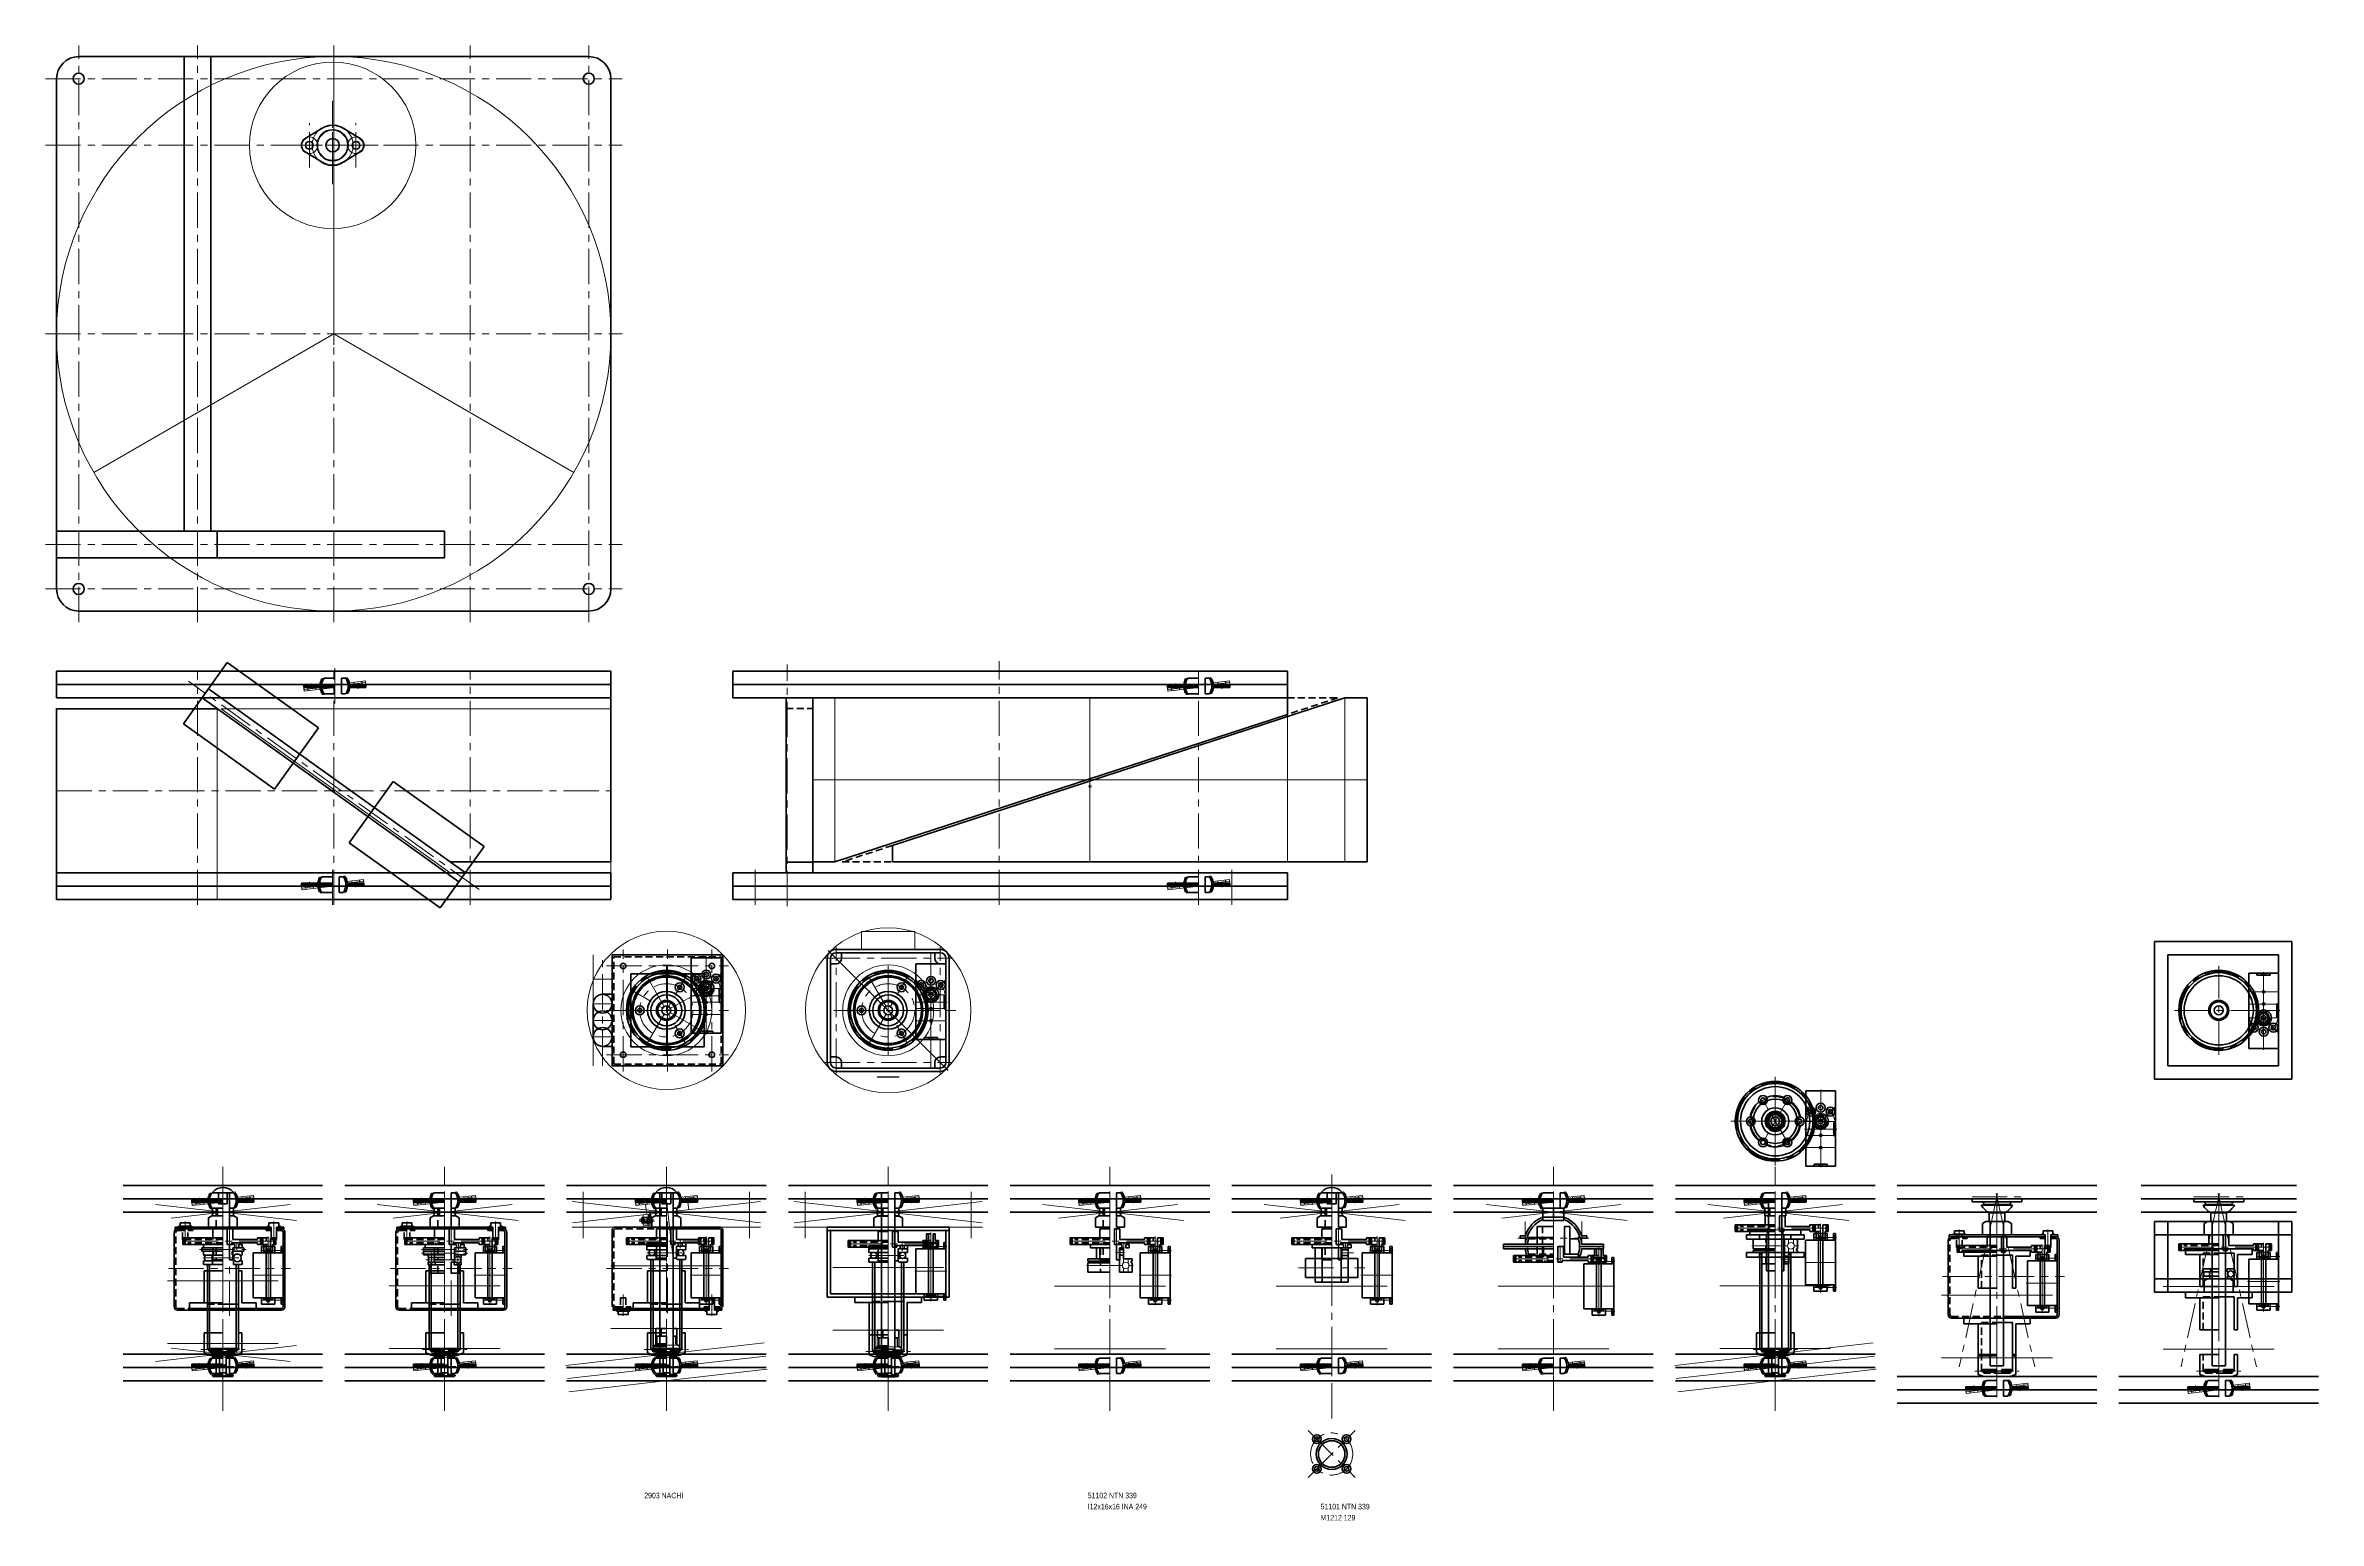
# Model space of a CAD drawing. Header units: millimetres. Extents: x 40 to 2090, y -460 to 870.
import ezdxf

# ---------------------------------------------------------------- set-up
doc = ezdxf.new("R2010")
doc.units = ezdxf.units.MM
for name, pattern in [('CENTER', [50.8, 31.75, -6.35, 6.35, -6.35]), ('DASHDOT', [25.4, 12.7, -6.35, 0, -6.35]), ('DASHED2', [9.525, 6.35, -3.175])]:
    doc.linetypes.add(name, pattern=pattern)
doc.layers.get('0').update_dxf_attribs({"linetype": 'CONTINUOUS', "lineweight": 0})
for name, color, linetype, lineweight in [('AUX', 1, 'CONTINUOUS', 13), ('CENTER', 7, 'CENTER', 18), ('CONTOUR', 7, 'CONTINUOUS', 35), ('TEXT', 7, 'CONTINUOUS', 18)]:
    doc.layers.add(name, color=color, linetype=linetype, lineweight=lineweight)
doc.styles.get("Standard").update_dxf_attribs({"font": 'txt', "width": 0.75})
doc.dimstyles.get("Standard").update_dxf_attribs({"dimtxt": 2.5, "dimasz": 2.5, "dimexe": 1.25, "dimexo": 0.625, "dimtad": 1, "dimtxsty": 'Standard', "dimcen": 2.5, "dimadec": 0, "dimazin": 0, "dimtfac": 1, "dimtmove": 0, "dimatfit": 3, "dimfxl": 1, "dimarcsym": 0})

# ---------------------------------------------------------------- blocks, each defined once
blk = doc.blocks.new('DS1-70 face')
at = {"layer": 'CENTER'}
for p, q in [((0, -40), (0, 40)), ((-40, 0), (40, 0))]:
    blk.add_line(p, q, dxfattribs=at)
blk.add_circle((0, 0), 35, dxfattribs=at)
at = {"layer": 'CONTOUR'}
for radius in [36, 34, 31.2, 9, 7.8, 4]:
    blk.add_circle((0, 0), radius, dxfattribs=at)
blk = doc.blocks.new('6-speed HE side')
at = {"layer": 'CENTER'}
for p, q in [((13.5, -34.5), (13.5, 35.5)), ((-1, 0), (28, 0)), ((13.5, 6.8), (0, 20.3)), ((0, 6.8), (27, 6.8)), ((13.5, 6.8), (27, 20.3)), ((0, -5.7), (27, -5.7)), ((0, -16.7), (27, -16.7))]:
    blk.add_line(p, q, dxfattribs=at)
at = {"layer": 'CENTER', "color": 7, "linetype": 'DASHDOT', "lineweight": 18}
blk.add_arc((13.5, 6.8), 12.5, 0, 180, dxfattribs=at)
at = {"layer": 'CONTOUR'}
for p, q in [((0, 34.5), (27, 34.5)), ((0, -33.5), (0, 34.5)), ((27, -33.5), (27, 34.5)), ((0, 6), (1.7, 6)), ((0, 1.5), (1.7, 1.5)), ((1.7, -6), (1.7, 6)), ((0, -1.5), (1.7, -1.5)), ((0, -6), (1.7, -6)), ((0, -33.5), (27, -33.5)), ((7.5, -33.5), (7.5, -31.8)), ((7.5, -31.8), (19.5, -31.8)), ((12, -33.5), (12, -31.8)), ((15, -33.5), (15, -31.8)), ((19.5, -33.5), (19.5, -31.8))]:
    blk.add_line(p, q, dxfattribs=at)
for centre, radius in [((13.5, 19.3), 4), ((13.5, 19.3), 2), ((4.7, 15.6), 4), ((4.7, 15.6), 2), ((13.5, 6.8), 4), ((13.5, 6.8), 2), ((22.3, 15.6), 4), ((22.3, 15.6), 2), ((13.5, -5.7), 1), ((13.5, -16.7), 1)]:
    blk.add_circle(centre, radius, dxfattribs=at)
blk = doc.blocks.new('DS1-12 face')
at = {"layer": 'CENTER'}
for p, q in [((-10, 0), (10, 0)), ((0, -10), (0, 10))]:
    blk.add_line(p, q, dxfattribs=at)
blk.add_circle((0, 0), 6, dxfattribs=at)
at = {"layer": 'CONTOUR'}
for radius in [7, 5, 2]:
    blk.add_circle((0, 0), radius, dxfattribs=at)
blk = doc.blocks.new('TM-256-4 side')
at = {"layer": 'CENTER'}
for p, q in [((0.6, -4.9), (-34, 151.3)), ((-0.6, -4.9), (34, 151.3)), ((0, -5), (0, 155)), ((-22.5, -2), (22.5, -2))]:
    blk.add_line(p, q, dxfattribs=at)
at = {"layer": 'CONTOUR'}
for p, q in [((-6, 150.5), (6, 150.5)), ((-6, 20.5), (-6, 150.5)), ((6, 20.5), (6, 150.5)), ((-7, 20.5), (7, 20.5)), ((-7, 12.5), (-7, 20.5)), ((7, 12.5), (7, 20.5)), ((-22.5, 2.5), (22.5, 2.5)), ((-22.5, 0), (-22.5, 2.5)), ((-22.5, 0), (22.5, 0)), ((-14.1, 5.7), (-11.6, 5.2)), ((-14.1, 5.7), (14.1, 5.7)), ((11.6, 5.2), (-11.6, 5.2)), ((-7, 12.5), (7, 12.5)), ((11.6, 5.2), (14.1, 5.7)), ((22.5, 0), (22.5, 2.5))]:
    blk.add_line(p, q, dxfattribs=at)
at = {"layer": 'CONTOUR', "color": 7, "linetype": 'CONTINUOUS', "lineweight": 35}
for radius, start, end in [(16.1, 115.7693, 151.2707), (13.6, 148.1795, 160.6795), (16.1, 28.7293, 64.2307), (13.6, 19.3205, 31.8205)]:
    blk.add_arc((0, -2), radius, start, end, dxfattribs=at)
blk = doc.blocks.new('SC 1212C')
at = {"layer": 'CENTER'}
blk.add_line((0, -1), (0, 13), dxfattribs=at)
at = {"layer": 'CONTOUR'}
for p, q in [((-13, 10.3), (-10, 12)), ((-13, 0), (-13, 10.3)), ((-13, 0), (0, 0)), ((-10, 12), (0, 12)), ((6, 0), (6, 12)), ((6, 12), (10, 12)), ((6, 0), (13, 0)), ((10, 12), (13, 10.3)), ((13, 0), (13, 10.3))]:
    blk.add_line(p, q, dxfattribs=at)
at = {"layer": 'CONTOUR', "linetype": 'DASHED2'}
blk.add_line((-6, 0), (-6, 12), dxfattribs=at)
blk = doc.blocks.new('J-103 side')
at = {"layer": 'CENTER'}
blk.add_line((0, -35), (0, 1), dxfattribs=at)
at = {"layer": 'CONTOUR'}
for p, q in [((-30, 0), (-30, -5)), ((-30, 0), (0, 0)), ((0, 0), (30, 0)), ((30, 0), (30, -5)), ((-30, -5), (0, -5)), ((-17, -34), (-17, -5)), ((0, -4), (14, -4)), ((14, -4), (14, -34)), ((17, -5), (30, -5)), ((17, -34), (17, -5)), ((-17, -34), (-14, -34)), ((-17, -34), (0, -34)), ((14, -34), (17, -34))]:
    blk.add_line(p, q, dxfattribs=at)
at = {"layer": 'CONTOUR', "linetype": 'DASHED2'}
for p, q in [((-14, -34), (-14, -4)), ((-14, -4), (0, -4))]:
    blk.add_line(p, q, dxfattribs=at)
blk = doc.blocks.new('DS1-70 side')
at = {"layer": 'AUX'}
blk.add_line((6, 0), (6, 14), dxfattribs=at)
at = {"layer": 'CENTER'}
for p, q in [((-36, 3), (36, 3)), ((-35, 0), (-35, 6)), ((0, 15), (0, -1)), ((35, 0), (35, 6))]:
    blk.add_line(p, q, dxfattribs=at)
at = {"layer": 'CONTOUR'}
for p, q in [((-36, 0), (-36, 6)), ((-36, 6), (0, 6)), ((-36, 0), (0, 0)), ((-34, 0), (-34, 6)), ((-31.25, 6), (-31.25, 4.5)), ((-31.25, 1.5), (-31.25, 0)), ((-9, 14), (0, 14)), ((-9, 4.5), (-9, 14)), ((-7.8, 1.5), (-7.8, 0)), ((4, 0), (4, 14)), ((4, 14), (9, 14)), ((4, 0), (7.8, 0)), ((7.8, 1.5), (7.8, 0)), ((7.8, 1.5), (31.25, 1.5)), ((9, 4.5), (9, 14)), ((9, 4.5), (31.25, 4.5)), ((31.25, 6), (36, 6)), ((31.25, 6), (31.25, 4.5)), ((31.25, 1.5), (31.25, 0)), ((36, 0), (31.25, 0)), ((34, 0), (34, 6)), ((36, 0), (36, 6))]:
    blk.add_line(p, q, dxfattribs=at)
at = {"layer": 'CONTOUR', "linetype": 'DASHED2'}
for p, q in [((0, 4.5), (-31.25, 4.5)), ((0, 1.5), (-31.25, 1.5))]:
    blk.add_line(p, q, dxfattribs=at)
blk = doc.blocks.new('DS1-12 side')
at = {"layer": 'CENTER'}
for p, q in [((-6, 0), (-6, -6)), ((0, 7), (0, -7)), ((6, 0), (6, -6)), ((-7, -3), (7, -3))]:
    blk.add_line(p, q, dxfattribs=at)
at = {"layer": 'CONTOUR'}
for p, q in [((-7, 0), (-7, -6)), ((-7, 0), (0, 0)), ((-5, 0), (-5, -6)), ((-4, 6), (-4, 0)), ((-4, 6), (0, 6)), ((2, 6), (2, -6)), ((2, 6), (4, 6)), ((4, 6), (4, 0)), ((4, 0), (7, 0)), ((5, 0), (5, -6)), ((7, 0), (7, -6)), ((-7, -6), (0, -6)), ((2, -6), (7, -6))]:
    blk.add_line(p, q, dxfattribs=at)
at = {"layer": 'CONTOUR', "linetype": 'DASHED2'}
blk.add_line((-2, 6), (-2, -6), dxfattribs=at)
blk = doc.blocks.new('6-speed HE top')
at = {"layer": 'CENTER'}
for p, q in [((-27, 0), (26, 0)), ((27, 0), (-26, 0)), ((-22.5, -14.5), (-22.5, 6)), ((0, -14.5), (0, 14.5)), ((22.5, -14.5), (22.5, 6))]:
    blk.add_line(p, q, dxfattribs=at)
at = {"layer": 'CONTOUR'}
for p, q in [((-20.2, 6), (-26, 6)), ((-26, -6), (-26, 6)), ((-20.2, 4), (-21.9, 4)), ((-21.9, -4), (-21.9, 4)), ((21.9, 2), (-21.9, 2)), ((-20.2, -13.5), (-20.2, 13.5)), ((-20.2, 13.5), (20.2, 13.5)), ((20.2, -13.5), (20.2, 13.5)), ((26, 6), (20.2, 6)), ((21.9, 4), (20.2, 4)), ((21.9, -4), (21.9, 4)), ((26, -6), (26, 6)), ((-20.2, -6), (-26, -6)), ((-26, -13.5), (-26, -11.6)), ((-20.2, -11.6), (-26, -11.6)), ((-26, -13.5), (26, -13.5)), ((-24, -13.5), (-24, -11.6)), ((21.9, -2), (-21.9, -2)), ((-20.2, -4), (-21.9, -4)), ((-21, -13.5), (-21, -11.6)), ((21.9, -4), (20.2, -4)), ((26, -6), (20.2, -6)), ((26, -11.6), (20.2, -11.6)), ((21, -13.5), (21, -11.6)), ((24, -13.5), (24, -11.6)), ((26, -13.5), (26, -11.6))]:
    blk.add_line(p, q, dxfattribs=at)
for centre in [(-22.5, 0), (22.5, 0)]:
    blk.add_circle(centre, 1.5, dxfattribs=at)
blk = doc.blocks.new('Pull Box side')
at = {"layer": 'CENTER'}
for p, q in [((-40, 23.3), (-40, 42.5)), ((0, -42.5), (0, 42.5)), ((40, 23.3), (40, 42.5)), ((-55, 0), (55, 0))]:
    blk.add_line(p, q, dxfattribs=at)
at = {"layer": 'CONTOUR'}
for p, q in [((-44.4, 41.3), (-35.6, 41.3)), ((-44.4, 38.3), (-44.4, 41.3)), ((-35.6, 38.3), (-35.6, 41.3)), ((35.6, 41.3), (44.4, 41.3)), ((35.6, 38.3), (35.6, 41.3)), ((44.4, 38.3), (44.4, 41.3)), ((-50, -34.5), (-50, 32.9)), ((-49, 37.5), (37.5, 37.5)), ((-49, 35.9), (-49, 37.5)), ((-49, 35.9), (37.5, 35.9)), ((-45.9, 38.3), (-34.1, 38.3)), ((-45.9, 37.5), (-45.9, 38.3)), ((-34.1, 37.5), (-34.1, 38.3)), ((33, 34.3), (33, 35.9)), ((33, 34.3), (37.5, 34.3)), ((34.1, 38.3), (35.6, 38.3)), ((34.1, 37.5), (34.1, 38.3)), ((37.5, 26.3), (37.5, 37.5)), ((37.5, 26.3), (42.5, 26.3)), ((42.5, 26.3), (42.5, 37.5)), ((42.5, 37.5), (49, 37.5)), ((42.5, 35.9), (49, 35.9)), ((42.5, 34.3), (47, 34.3)), ((44.4, 38.3), (45.9, 38.3)), ((45.9, 37.5), (45.9, 38.3)), ((48.4, -34.5), (48.4, 32.9)), ((49, 37.5), (49, 35.9)), ((50, -34.5), (50, 32.9)), ((-47, -37.5), (47, -37.5)), ((0, -35.9), (47, -35.9))]:
    blk.add_line(p, q, dxfattribs=at)
at = {"layer": 'CONTOUR', "linetype": 'DASHED2'}
for p, q in [((-48.4, -34.5), (-48.4, 32.9)), ((-47, 34.3), (-33, 34.3)), ((-42.5, 26.3), (-42.5, 37.5)), ((-42.5, 26.3), (-37.5, 26.3)), ((-37.5, 26.3), (-37.5, 37.5)), ((-33, 34.3), (-33, 35.9)), ((-47, -35.9), (0, -35.9))]:
    blk.add_line(p, q, dxfattribs=at)
at = {"layer": 'CONTOUR', "color": 7, "linetype": 'CONTINUOUS', "lineweight": 35}
for centre, start, end in [((-47, 32.9), 90, 180), ((47, 32.9), 0, 90), ((-47, -34.5), 180, 270), ((47, -34.5), 270, 0)]:
    blk.add_arc(centre, 3, start, end, dxfattribs=at)
at = {"layer": 'CONTOUR'}
for centre, start, end in [((-47, 32.9), 90, 180), ((47, 32.9), 0, 90), ((-47, -34.5), 180, 270), ((47, -34.5), 270, 0)]:
    blk.add_arc(centre, 1.4, start, end, dxfattribs=at)
blk = doc.blocks.new('51102 side')
at = {"layer": 'CENTER'}
blk.add_line((0, -2), (0, 11), dxfattribs=at)
at = {"layer": 'CONTOUR'}
for p, q in [((-14, 9), (-14, 6.5)), ((-14, 9), (0, 9)), ((-14, 6.5), (0, 6.5)), ((-14, 2.5), (-14, 0)), ((-14, 2.5), (0, 2.5)), ((-14, 0), (0, 0)), ((-8, 0), (-8, 2.5)), ((-7.5, 6.5), (-7.5, 9)), ((7.5, 6.5), (7.5, 9)), ((7.5, 9), (14, 9)), ((7.5, 6.5), (8.9, 6.5)), ((8, 0), (8, 2.5)), ((8, 2.5), (8.9, 2.5)), ((8, 0), (14, 0)), ((12.6, 6.5), (14, 6.5)), ((12.6, 2.5), (14, 2.5)), ((14, 9), (14, 6.5)), ((14, 2.5), (14, 0))]:
    blk.add_line(p, q, dxfattribs=at)
blk.add_circle((10.8, 4.5), 2.75, dxfattribs=at)
at = {"layer": 'CONTOUR', "color": 7, "linetype": 'CONTINUOUS', "lineweight": 35}
for start, end in [(133.3418, 226.6582), (313.3418, 46.6582)]:
    blk.add_arc((-10.8, 4.5), 2.75, start, end, dxfattribs=at)
blk = doc.blocks.new('B-BAF 1214 side')
at = {"layer": 'AUX'}
for p, q in [((-28, -1.8), (-0.2, 1.4)), ((-27.8, -3.2), (0, 0)), ((-12.4, 5), (-10.8, 5.2)), ((11, 7.7), (9.4, 7.5)), ((27.8, 3.2), (11.9, 1.4)), ((13.1, 2.9), (27.7, 4.6)), ((13.4, 0.1), (28, 1.8)), ((17.5, 0.6), (17.2, 3.4)), ((24.5, 1.4), (24.2, 4.2)), ((28, 1.8), (27.7, 4.6)), ((-27.7, -4.6), (-28, -1.8)), ((-27.7, -4.6), (0.2, -1.4)), ((-24.2, -4.2), (-24.5, -1.4)), ((-17.2, -3.4), (-17.5, -0.6)), ((-11, -7.7), (-9.4, -7.5)), ((12.4, -5), (10.8, -5.2))]:
    blk.add_line(p, q, dxfattribs=at)
for radius, start, end in [(13.4, 157.9705, 180.5029), (12, 154.269, 179.8002), (12, 334.269, 38.731), (13.4, 12.4971, 35.0295), (13.4, 337.9705, 0.5029), (13.4, 192.4971, 215.0295), (12, 193.1998, 218.731)]:
    blk.add_arc((0, 0), radius, start, end, dxfattribs=at)
at = {"layer": 'CENTER'}
for p, q in [((-21, -2.4), (-21, 2.4)), ((0, -8), (0, 8)), ((21, -2.4), (21, 2.4))]:
    blk.add_line(p, q, dxfattribs=at)
at = {"layer": 'CONTOUR'}
for p, q in [((-28, -1.4), (-28, 1.4)), ((-28, 1.4), (0, 1.4)), ((-28, 0), (0, 0)), ((-24.5, -1.4), (-24.5, 1.4)), ((-17.5, -1.4), (-17.5, 1.4)), ((-11.8, 6.4), (-10.2, 6.4)), ((-9.7, 7), (0, 7)), ((6, 7), (6, -7)), ((6, 7), (9.7, 7)), ((11.8, 6.4), (10.2, 6.4)), ((28, 0), (12, 0)), ((13.3, 1.4), (28, 1.4)), ((17.5, -1.4), (17.5, 1.4)), ((24.5, -1.4), (24.5, 1.4)), ((28, -1.4), (28, 1.4)), ((-28, -1.4), (0, -1.4)), ((-11.8, -6.4), (-10.2, -6.4)), ((-9.7, -7), (0, -7)), ((6, -7), (9.7, -7)), ((11.8, -6.4), (10.2, -6.4)), ((13.3, -1.4), (28, -1.4))]:
    blk.add_line(p, q, dxfattribs=at)
at = {"layer": 'CONTOUR', "color": 7, "linetype": 'CONTINUOUS', "lineweight": 35}
for radius, start, end in [(13.4, 151.4705, 174.0029), (12, 144.3147, 173.3002), (12, 324.3147, 35.6853), (13.4, 5.9971, 28.5295), (13.4, 185.9971, 208.5295), (12, 186.6998, 215.6853), (13.4, 331.4705, 354.0029)]:
    blk.add_arc((0, 0), radius, start, end, dxfattribs=at)
blk = doc.blocks.new('Washer 8.5x26x2.3 side')
at = {"layer": 'CENTER'}
for p, q in [((-15, 0), (15, 0)), ((0, -2.5), (0, 2.5))]:
    blk.add_line(p, q, dxfattribs=at)
at = {"layer": 'CONTOUR'}
for p, q in [((-12.8, 1.15), (0, 1.15)), ((-12.8, -1.15), (-12.8, 1.15)), ((-4.4, -1.15), (-4.4, 1.15)), ((4.4, 1.15), (12.8, 1.15)), ((4.4, -1.15), (4.4, 1.15)), ((12.8, -1.15), (12.8, 1.15)), ((-12.8, -1.15), (0, -1.15)), ((4.4, -1.15), (12.8, -1.15))]:
    blk.add_line(p, q, dxfattribs=at)
blk = doc.blocks.new('J-49 side')
at = {"layer": 'CENTER'}
for p, q in [((-20, 0), (20, 0)), ((0, -10), (0, 20))]:
    blk.add_line(p, q, dxfattribs=at)
at = {"layer": 'CONTOUR'}
for p, q in [((-17, -3), (-17, 15)), ((-17, 15), (0, 15)), ((14, 0), (12, 0)), ((12, 0), (12, -2)), ((14, 0), (14, 15)), ((14, 15), (17, 15)), ((17, -3), (17, 15)), ((-17, -3), (-12, -5)), ((-12, -5), (12, -5)), ((0, -2), (12, -2)), ((17, -3), (12, -5))]:
    blk.add_line(p, q, dxfattribs=at)
at = {"layer": 'CONTOUR', "linetype": 'DASHED2'}
for p, q in [((-14, 0), (-14, 15)), ((-14, 0), (-12, 0)), ((-12, 0), (-12, -2)), ((-12, -2), (0, -2))]:
    blk.add_line(p, q, dxfattribs=at)
blk = doc.blocks.new('SC 1210C')
at = {"layer": 'CENTER'}
blk.add_line((0, -1), (0, 11), dxfattribs=at)
at = {"layer": 'CONTOUR'}
for p, q in [((-13, 8.3), (-10, 10)), ((-13, 0), (-13, 8.3)), ((-13, 0), (0, 0)), ((-10, 10), (0, 10)), ((6, 10), (10, 10)), ((6, 0), (6, 10)), ((6, 0), (13, 0)), ((10, 10), (13, 8.3)), ((13, 0), (13, 8.3))]:
    blk.add_line(p, q, dxfattribs=at)
at = {"layer": 'CONTOUR', "linetype": 'DASHED2'}
blk.add_line((-6, 0), (-6, 10), dxfattribs=at)
blk = doc.blocks.new('Nut M12 thin side')
at = {"layer": 'CENTER'}
blk.add_line((0, -3), (0, 9), dxfattribs=at)
at = {"layer": 'CONTOUR'}
for p, q in [((-9.5, 0), (-9.5, 7)), ((-9.5, 7), (0, 7)), ((-9.5, 0), (0, 0)), ((-4.75, 0), (-4.75, 7)), ((6, 0), (6, 7)), ((6, 7), (9.5, 7)), ((6, 0), (9.5, 0)), ((9.5, 0), (9.5, 7))]:
    blk.add_line(p, q, dxfattribs=at)
at = {"layer": 'CONTOUR', "linetype": 'DASHED2'}
blk.add_line((-6, 0), (-6, 7), dxfattribs=at)
blk = doc.blocks.new('B-BAF 1214 face')
at = {"layer": 'AUX'}
for centre, radius in [((-21, 0), 7.5), ((0, 0), 18.5), ((0, 0), 13.5), ((21, 0), 7.5)]:
    blk.add_circle(centre, radius, dxfattribs=at)
at = {"layer": 'CENTER'}
for p, q in [((-41, 0), (41, 0)), ((-21, -20), (-21, 20)), ((0, -20), (0, 20)), ((21, -20), (21, 20))]:
    blk.add_line(p, q, dxfattribs=at)
at = {"layer": 'CONTOUR'}
for p, q in [((-24.7, 6), (-9.4, 15.3)), ((9.4, 15.3), (24.7, 6)), ((-9.4, -15.3), (-24.7, -6)), ((24.7, -6), (9.4, -15.3))]:
    blk.add_line(p, q, dxfattribs=at)
for centre, radius in [((-21, 0), 3.5), ((0, 0), 14), ((0, 0), 6), ((21, 0), 3.5)]:
    blk.add_circle(centre, radius, dxfattribs=at)
at = {"layer": 'CONTOUR', "color": 7, "linetype": 'CONTINUOUS', "lineweight": 35}
for centre, start, end in [((-21, 0), 121.5881, 238.4119), ((21, 0), 301.5881, 58.4119)]:
    blk.add_arc(centre, 7, start, end, dxfattribs=at)
at = {"layer": 'CONTOUR'}
for start, end in [(58.4119, 121.5881), (238.4119, 301.5881)]:
    blk.add_arc((0, 0), 18, start, end, dxfattribs=at)
blk = doc.blocks.new('AD-559M12 side')
at = {"layer": 'CENTER'}
for p, q in [((0, -2), (0, 16)), ((12.5, -2), (12.5, 5))]:
    blk.add_line(p, q, dxfattribs=at)
at = {"layer": 'CONTOUR'}
for p, q in [((-17.5, 3), (-17.5, 0)), ((-17.5, 3), (0, 3)), ((-17.5, 0), (0, 0)), ((-9, 3), (-9, 14)), ((-9, 14), (0, 14)), ((6, 14), (9, 14)), ((6, 0), (6, 14)), ((6, 0), (10.7, 0)), ((9, 3), (9, 14)), ((9, 3), (10.7, 3)), ((10.7, 0), (10.7, 3)), ((14.3, 0), (14.3, 3)), ((14.3, 3), (17.5, 3)), ((14.3, 0), (17.5, 0)), ((17.5, 3), (17.5, 0))]:
    blk.add_line(p, q, dxfattribs=at)
at = {"layer": 'CONTOUR', "linetype": 'DASHED2'}
blk.add_line((-6, 3), (-6, 14), dxfattribs=at)
blk = doc.blocks.new('Washer 18x38x3.2 side')
at = {"layer": 'CENTER'}
for p, q in [((-21, 0), (21, 0)), ((0, -3.5), (0, 3.5))]:
    blk.add_line(p, q, dxfattribs=at)
at = {"layer": 'CONTOUR'}
for p, q in [((-19, -1.6), (-19, 1.6)), ((-19, 1.6), (0, 1.6)), ((-9, -1.6), (-9, 1.6)), ((9, -1.6), (9, 1.6)), ((9, 1.6), (19, 1.6)), ((19, -1.6), (19, 1.6)), ((-19, -1.6), (0, -1.6)), ((9, -1.6), (19, -1.6))]:
    blk.add_line(p, q, dxfattribs=at)
blk = doc.blocks.new('51203 side')
at = {"layer": 'CENTER'}
for p, q in [((-17.5, 0), (17.5, 0)), ((0, 8), (0, -8))]:
    blk.add_line(p, q, dxfattribs=at)
at = {"layer": 'CONTOUR'}
for p, q in [((-17.5, 5.4), (-17.5, 3.1)), ((-16.9, 6), (0, 6)), ((-16.9, 2.5), (0, 2.5)), ((8.5, 5.4), (8.5, 3.1)), ((9.1, 6), (16.9, 6)), ((9.1, 2.5), (10.6, 2.5)), ((15.4, 2.5), (16.9, 2.5)), ((17.5, 5.4), (17.5, 3.1)), ((-17.5, -3.1), (-17.5, -5.4)), ((-16.9, -2.5), (0, -2.5)), ((-16.9, -6), (0, -6)), ((9.5, -3.1), (9.5, -5.4)), ((10.1, -2.5), (10.6, -2.5)), ((10.1, -6), (16.9, -6)), ((15.4, -2.5), (16.9, -2.5)), ((17.5, -3.1), (17.5, -5.4))]:
    blk.add_line(p, q, dxfattribs=at)
at = {"layer": 'CONTOUR', "linetype": 'DASHED2'}
for p, q in [((-8.5, 5.4), (-8.5, 3.1)), ((-9.5, -3.1), (-9.5, -5.4))]:
    blk.add_line(p, q, dxfattribs=at)
at = {"layer": 'CONTOUR'}
blk.add_circle((13, 0), 3.5, dxfattribs=at)
at = {"layer": 'CONTOUR', "color": 7, "linetype": 'CONTINUOUS', "lineweight": 35}
for centre, radius, start, end in [((-16.9, 5.4), 0.6, 90, 180), ((-16.9, 3.1), 0.6, 180, 270), ((-13, 0), 3.5, 134.4153, 225.5847), ((-13, 0), 3.5, 314.4153, 45.5847), ((-9.1, 5.4), 0.6, 360, 90), ((-9.1, 3.1), 0.6, 270, 360), ((9.1, 5.4), 0.6, 90, 180), ((9.1, 3.1), 0.6, 180, 270), ((16.9, 5.4), 0.6, 360, 90), ((16.9, 3.1), 0.6, 270, 360), ((-16.9, -3.1), 0.6, 90, 180), ((-16.9, -5.4), 0.6, 180, 270), ((-10.1, -3.1), 0.6, 360, 90), ((-10.1, -5.4), 0.6, 270, 360), ((10.1, -3.1), 0.6, 90, 180), ((10.1, -5.4), 0.6, 180, 270), ((16.9, -3.1), 0.6, 360, 90), ((16.9, -5.4), 0.6, 270, 360)]:
    blk.add_arc(centre, radius, start, end, dxfattribs=at)
blk = doc.blocks.new('Truss head M8x10 side')
at = {"layer": 'CENTER'}
blk.add_line((-5.8, 0), (12, 0), dxfattribs=at)
at = {"layer": 'CONTOUR'}
for p, q in [((-0.7, 8.9), (0, 8.9)), ((0, -8.9), (0, 8.9)), ((0, 4), (10, 4)), ((10, -4), (10, 4)), ((-0.7, -8.9), (0, -8.9)), ((0, -4), (10, -4))]:
    blk.add_line(p, q, dxfattribs=at)
at = {"layer": 'CONTOUR', "color": 7, "linetype": 'CONTINUOUS', "lineweight": 35}
blk.add_arc((6.9, 0), 11.7, 130.4755, 229.5245, dxfattribs=at)
blk = doc.blocks.new('Washer 6.5x18x1.6 side')
at = {"layer": 'CENTER'}
for p, q in [((-11, 0), (11, 0)), ((0, -3), (0, 3))]:
    blk.add_line(p, q, dxfattribs=at)
at = {"layer": 'CONTOUR'}
for p, q in [((-9, -0.8), (-9, 0.8)), ((-9, 0.8), (0, 0.8)), ((-3.25, -0.8), (-3.25, 0.8)), ((3.25, -0.8), (3.25, 0.8)), ((3.25, 0.8), (9, 0.8)), ((9, -0.8), (9, 0.8)), ((-9, -0.8), (0, -0.8)), ((3.25, -0.8), (9, -0.8))]:
    blk.add_line(p, q, dxfattribs=at)
blk = doc.blocks.new('Round Boss M6-D12-L15 side')
at = {"layer": 'CENTER'}
for p, q in [((-10, 0), (10, 0)), ((0, -10), (0, 10))]:
    blk.add_line(p, q, dxfattribs=at)
at = {"layer": 'CONTOUR'}
for p, q in [((-6, -7.5), (-6, 7.5)), ((-6, 7.5), (0, 7.5)), ((3, -7.5), (3, 7.5)), ((3, 7.5), (6, 7.5)), ((6, -7.5), (6, 7.5)), ((-6, -7.5), (0, -7.5)), ((3, -7.5), (6, -7.5))]:
    blk.add_line(p, q, dxfattribs=at)
at = {"layer": 'CONTOUR', "linetype": 'DASHED2'}
blk.add_line((-3, -7.5), (-3, 7.5), dxfattribs=at)
blk = doc.blocks.new('Flat head M6 15 side')
at = {"layer": 'CENTER'}
blk.add_line((0, -18), (0, 2), dxfattribs=at)
at = {"layer": 'CONTOUR'}
for p, q in [((-6, 0), (6, 0)), ((-6, -0.4), (-6, 0)), ((6, -0.4), (6, 0)), ((-6, -0.4), (6, -0.4)), ((-6, -0.4), (-3, -3.4)), ((-3, -3.4), (3, -3.4)), ((-3, -15), (-3, -3.4)), ((-3, -15), (3, -15)), ((3, -3.4), (6, -0.4)), ((3, -15), (3, -3.4))]:
    blk.add_line(p, q, dxfattribs=at)
blk = doc.blocks.new('Flat head M6 10 side')
at = {"layer": 'CENTER'}
blk.add_line((0, -18), (0, 2), dxfattribs=at)
at = {"layer": 'CONTOUR'}
for p, q in [((-6, 0), (6, 0)), ((-6, -0.4), (-6, 0)), ((6, -0.4), (6, 0)), ((-6, -0.4), (6, -0.4)), ((-6, -0.4), (-3, -3.4)), ((-3, -3.4), (3, -3.4)), ((-3, -10), (-3, -3.4)), ((-3, -10), (3, -10)), ((3, -3.4), (6, -0.4)), ((3, -10), (3, -3.4))]:
    blk.add_line(p, q, dxfattribs=at)
blk = doc.blocks.new('ASPF204 side')
at = {"layer": 'CENTER'}
blk.add_line((0, -25), (0, 25), dxfattribs=at)
at = {"layer": 'CONTOUR'}
for p, q in [((-45, 2), (0, 2)), ((-45, -2), (-45, 2)), ((-45, 0), (0, 0)), ((-24.2, 8), (0, 8)), ((-14.8, 18), (0, 18)), ((-14.8, 8), (-14.8, 18)), ((10, -7), (10, 18)), ((10, 18), (14.8, 18)), ((14.8, -7), (14.8, 18)), ((14.8, 7), (22.4, 7)), ((22.1, 8), (24.2, 8)), ((23.5, 0), (45, 0)), ((25.4, 2), (45, 2)), ((45, -2), (45, 2)), ((-45, -2), (0, -2)), ((-24.2, -8), (0, -8)), ((10, -7), (22.4, -7)), ((22.1, -8), (24.2, -8)), ((25.4, -2), (45, -2))]:
    blk.add_line(p, q, dxfattribs=at)
at = {"layer": 'CONTOUR', "linetype": 'DASHED2'}
for p, q in [((-22.4, 7), (0, 7)), ((-14.8, -7), (-14.8, 8)), ((-10, -7), (-10, 18)), ((-22.4, -7), (0, -7))]:
    blk.add_line(p, q, dxfattribs=at)
at = {"layer": 'CONTOUR', "color": 7, "linetype": 'CONTINUOUS', "lineweight": 35}
for radius, start, end in [(25.5, 161.7161, 175.5016), (23.5, 340.0972, 19.9028), (25.5, 4.4984, 18.2839), (25.5, 184.4984, 198.2839), (25.5, 341.7161, 355.5016)]:
    blk.add_arc((0, 0), radius, start, end, dxfattribs=at)
at = {"layer": 'CONTOUR', "color": 7, "linetype": 'DASHED2', "lineweight": 35}
blk.add_arc((0, 0), 23.5, 160.0972, 199.9028, dxfattribs=at)
blk = doc.blocks.new('Adjust nut M12 side')
at = {"layer": 'AUX'}
for p, q in [((-25.5, -5), (-25.5, 15)), ((25.5, -5), (25.5, 15))]:
    blk.add_line(p, q, dxfattribs=at)
at = {"layer": 'CENTER'}
for p, q in [((0, -5), (0, 45)), ((-32, 0), (32, 0))]:
    blk.add_line(p, q, dxfattribs=at)
at = {"layer": 'CONTOUR'}
for p, q in [((-9.5, 27), (9.5, 27)), ((-9.5, 16), (-9.5, 27)), ((0, 27), (0, 19)), ((9.5, 16), (9.5, 27)), ((-30, 2), (-30, 0)), ((-30, 2), (-25.5, 2)), ((-30, 0), (-24, 0)), ((-9.5, 19), (9.5, 19)), ((-9.5, 16), (9.5, 16)), ((24, 0), (30, 0)), ((25.5, 2), (30, 2)), ((30, 2), (30, 0))]:
    blk.add_line(p, q, dxfattribs=at)
at = {"layer": 'CONTOUR', "color": 7, "linetype": 'CONTINUOUS', "lineweight": 35}
for radius, start, end in [(26.7, 110.8292, 162.6422), (24.7, 112.6038, 166.0213), (26.7, 17.3578, 69.1708), (24.7, 13.9787, 67.3962)]:
    blk.add_arc((0, -6), radius, start, end, dxfattribs=at)
blk = doc.blocks.new('51103 side')
at = {"layer": 'CENTER'}
for p, q in [((-17, 0), (17, 0)), ((-11.8, -6.5), (-11.8, 6.5)), ((0, -6.5), (0, 6.5)), ((11.8, -6.5), (11.8, 6.5))]:
    blk.add_line(p, q, dxfattribs=at)
at = {"layer": 'CONTOUR'}
for p, q in [((-15, 2), (-15, 4.5)), ((-15, 4.5), (0, 4.5)), ((-15, 2), (0, 2)), ((-8.5, 2), (-8.5, 4.5)), ((8.5, 2), (8.5, 4.5)), ((8.5, 4.5), (15, 4.5)), ((8.5, 2), (9.5, 2)), ((14, 2), (15, 2)), ((15, 2), (15, 4.5)), ((-15, -4.5), (-15, -2)), ((-15, -2), (0, -2)), ((-15, -4.5), (0, -4.5)), ((-9, -4.5), (-9, -2)), ((9, -4.5), (9, -2)), ((9, -2), (9.5, -2)), ((9, -4.5), (15, -4.5)), ((14, -2), (15, -2)), ((15, -4.5), (15, -2))]:
    blk.add_line(p, q, dxfattribs=at)
blk.add_circle((11.8, 0), 3, dxfattribs=at)
at = {"layer": 'CONTOUR', "color": 7, "linetype": 'CONTINUOUS', "lineweight": 35}
for start, end in [(138.1897, 221.8103), (318.1897, 41.8103)]:
    blk.add_arc((-11.8, 0), 3, start, end, dxfattribs=at)
blk = doc.blocks.new('Washer 8.5x18x1.6 side')
at = {"layer": 'CENTER'}
for p, q in [((-10, 0), (10, 0)), ((0, -2), (0, 2))]:
    blk.add_line(p, q, dxfattribs=at)
at = {"layer": 'CONTOUR'}
for p, q in [((-9, -0.8), (-9, 0.8)), ((-9, 0.8), (0, 0.8)), ((-4.25, -0.8), (-4.25, 0.8)), ((4.25, -0.8), (4.25, 0.8)), ((4.25, 0.8), (9, 0.8)), ((9, -0.8), (9, 0.8)), ((-9, -0.8), (0, -0.8)), ((4.25, -0.8), (9, -0.8))]:
    blk.add_line(p, q, dxfattribs=at)
blk = doc.blocks.new('KC side')
at = {"layer": 'CENTER'}
for p, q in [((0, -2), (0, 42)), ((-25, 0), (25, 0))]:
    blk.add_line(p, q, dxfattribs=at)
at = {"layer": 'CONTOUR'}
for p, q in [((-7.75, 4.5), (-7.75, 37)), ((-7.75, 37), (0, 37)), ((6, 4.5), (6, 37)), ((6, 37), (7.75, 37)), ((7.75, 4.5), (7.75, 37)), ((-23, 4.5), (0, 4.5)), ((-23, 0), (-23, 4.5)), ((-23, 0), (0, 0)), ((6, 4.5), (7, 4.5)), ((7, 0), (7, 4.5)), ((7, 0), (23, 0)), ((7.75, 4.5), (23, 4.5)), ((23, 0), (23, 4.5))]:
    blk.add_line(p, q, dxfattribs=at)
at = {"layer": 'CONTOUR', "linetype": 'DASHED2'}
for p, q in [((-6, 4.5), (-6, 37)), ((-7, 0), (-7, 4.5))]:
    blk.add_line(p, q, dxfattribs=at)
blk = doc.blocks.new('KC face')
at = {"layer": 'CENTER'}
for p, q in [((12.5, -21.7), (-12.5, 21.7)), ((12.5, 21.7), (-12.5, -21.7)), ((0, -25), (0, 25)), ((-25, 0), (25, 0))]:
    blk.add_line(p, q, dxfattribs=at)
at = {"layer": 'CONTOUR'}
for radius in [7, 6]:
    blk.add_circle((0, 0), radius, dxfattribs=at)
at = {"layer": 'CONTOUR', "color": 7, "linetype": 'CONTINUOUS', "lineweight": 35}
for centre, radius, start, end in [((-11.5, 19.9), 3.7, 214.6136, 25.3864), ((0, 0), 23, 69.2271, 110.7729), ((11.5, 19.9), 3.7, 154.6136, 325.3864), ((0, 0), 23, 129.2271, 170.7729), ((-23, 0), 3.7, 274.6136, 85.3864), ((0, 0), 23, 9.2271, 50.7729), ((23, 0), 3.7, 94.6136, 265.3864), ((0, 0), 23, 189.2271, 230.7729), ((-11.5, -19.9), 3.7, 334.6136, 145.3864), ((11.5, -19.9), 3.7, 34.6136, 205.3864), ((0, 0), 23, 309.2271, 350.7729), ((0, 0), 23, 249.2271, 290.7729)]:
    blk.add_arc(centre, radius, start, end, dxfattribs=at)
blk = doc.blocks.new('ASS203N face')
at = {"layer": 'CENTER'}
for p, q in [((0, -30), (0, 30)), ((-30, 0), (30, 0))]:
    blk.add_line(p, q, dxfattribs=at)
at = {"layer": 'CONTOUR'}
for radius in [20, 12.2, 8.5]:
    blk.add_circle((0, 0), radius, dxfattribs=at)
blk = doc.blocks.new('ASS203N side')
at = {"layer": 'AUX'}
for p, q in [((-6, 16.4), (-2, 16.4)), ((-6, 12.1), (-2.1, 12.1)), ((2, 16.4), (6, 16.4)), ((2.1, 12.1), (6, 12.1))]:
    blk.add_line(p, q, dxfattribs=at)
blk.add_circle((0, 14.2), 3, dxfattribs=at)
at = {"layer": 'CENTER'}
for p, q in [((0, -21), (0, 21)), ((-17, 0), (7, 0)), ((-11.8, 5), (-11.8, 13.2))]:
    blk.add_line(p, q, dxfattribs=at)
at = {"layer": 'CONTOUR'}
for p, q in [((-16, 12.2), (-6, 12.2)), ((-16, 8.5), (-16, 12.2)), ((-16, 8.5), (6, 8.5)), ((-16, -12.2), (-16, 0)), ((-14.3, 8.5), (-14.3, 12.2)), ((-9.3, 8.5), (-9.3, 12.2)), ((-6, 12.2), (-6, 20)), ((-6, 20), (-4, 20)), ((-6, -20), (-6, 0)), ((-4, 19.1), (-4, 20)), ((-4, 19.1), (-2.5, 19.1)), ((-4, -20), (-4, 0)), ((-2.5, 19.1), (-2.5, 20)), ((-2.5, 20), (6, 20)), ((-2.5, -20), (-2.5, 0)), ((6, 8.5), (6, 20)), ((6, -20), (6, 0)), ((-16, -12.2), (-6, -12.2)), ((-6, -20), (-4, -20)), ((-4, -19.1), (-2.5, -19.1)), ((-2.5, -20), (6, -20))]:
    blk.add_line(p, q, dxfattribs=at)
at = {"layer": 'CONTOUR', "linetype": 'DASHED2'}
blk.add_line((-16, -8.5), (6, -8.5), dxfattribs=at)
blk = doc.blocks.new('UCS203 side')
at = {"layer": 'CENTER'}
for p, q in [((0, -30), (0, 30)), ((-30, 0), (30, 0)), ((-13.8, 8.5), (-13.8, 19.8))]:
    blk.add_line(p, q, dxfattribs=at)
at = {"layer": 'CONTOUR'}
for p, q in [((-8.5, -23.5), (-8.5, 23.5)), ((-8.5, 23.5), (8.5, 23.5)), ((8.5, -23.5), (8.5, 23.5)), ((-18.3, -14.8), (-18.3, 14.8)), ((-18.3, 14.8), (12.7, 14.8)), ((-18.3, 8.5), (12.7, 8.5)), ((-16.3, 8.5), (-16.3, 14.8)), ((-11.3, 8.5), (-11.3, 14.8)), ((12.7, -14.8), (12.7, 14.8)), ((-18.3, -8.5), (12.7, -8.5)), ((-18.3, -14.8), (12.7, -14.8)), ((-8.5, -23.5), (8.5, -23.5))]:
    blk.add_line(p, q, dxfattribs=at)
blk = doc.blocks.new('Flange Nut M12 side')
at = {"layer": 'AUX'}
for p, q in [((-12, 3), (12, 3)), ((-9.8, 3), (-9.8, 11)), ((9.8, 3), (9.8, 11))]:
    blk.add_line(p, q, dxfattribs=at)
at = {"layer": 'CENTER'}
blk.add_line((0, -1), (0, 12), dxfattribs=at)
at = {"layer": 'CONTOUR'}
for p, q in [((-12, 1.8), (-8.5, 4)), ((-12, 0), (-12, 1.8)), ((-12, 1.8), (0, 1.8)), ((-12, 0), (0, 0)), ((-8.5, 4), (-8.5, 11)), ((-8.5, 11), (0, 11)), ((-8.5, 4), (0, 4)), ((0, 4), (0, 11)), ((6, 0), (6, 11)), ((6, 11), (8.5, 11)), ((6, 0), (12, 0)), ((8.5, 4), (8.5, 11)), ((8.5, 4), (12, 1.8)), ((12, 0), (12, 1.8))]:
    blk.add_line(p, q, dxfattribs=at)
at = {"layer": 'CONTOUR', "linetype": 'DASHED2'}
blk.add_line((-6, 0), (-6, 11), dxfattribs=at)
blk = doc.blocks.new('Pull Box top')
at = {"layer": 'CENTER'}
for p, q in [((-40, -55), (-40, 55)), ((0, -55), (0, 55)), ((40, -55), (40, 55)), ((-55, 40), (55, 40)), ((-55, 0), (55, 0)), ((-55, -40), (55, -40))]:
    blk.add_line(p, q, dxfattribs=at)
at = {"layer": 'CONTOUR'}
for p, q in [((-50, 50), (50, 50)), ((-50, -50), (-50, 50)), ((50, -50), (50, 50)), ((-33, 33), (33, 33)), ((-33, -33), (-33, 33)), ((33, -33), (33, 33)), ((-33, -33), (33, -33)), ((-50, -50), (50, -50))]:
    blk.add_line(p, q, dxfattribs=at)
at = {"layer": 'CONTOUR', "linetype": 'DASHED2'}
for p, q in [((-48.4, 48.4), (48.4, 48.4)), ((-48.4, -48.4), (-48.4, 48.4)), ((48.4, -48.4), (48.4, 48.4)), ((-48.4, -48.4), (48.4, -48.4))]:
    blk.add_line(p, q, dxfattribs=at)
at = {"layer": 'CONTOUR'}
for centre in [(-40, 40), (40, 40), (-40, -40), (40, -40)]:
    blk.add_circle(centre, 2.5, dxfattribs=at)
blk = doc.blocks.new('2903 side')
at = {"layer": 'CENTER'}
for p, q in [((-17.5, 0), (17.5, 0)), ((0, 8), (0, -8))]:
    blk.add_line(p, q, dxfattribs=at)
at = {"layer": 'CONTOUR'}
for p, q in [((-17.5, 5.4), (-17.5, 3.1)), ((-16.9, 6), (0, 6)), ((-16.9, 2.5), (0, 2.5)), ((9, 5.4), (9, 3.1)), ((9.6, 6), (16.9, 6)), ((9.6, 2.5), (11.9, 2.5)), ((14.1, 2.5), (16.9, 2.5)), ((17.5, 5.4), (17.5, 3.1)), ((-17.5, -3.1), (-17.5, -5.4)), ((-16.9, -2.5), (0, -2.5)), ((-16.9, -6), (0, -6)), ((9.1, -3.1), (9.1, -5.4)), ((9.7, -2.5), (11.9, -2.5)), ((9.7, -6), (16.9, -6)), ((14.1, -2.5), (16.9, -2.5)), ((17.5, -3.1), (17.5, -5.4))]:
    blk.add_line(p, q, dxfattribs=at)
at = {"layer": 'CONTOUR', "linetype": 'DASHED2'}
for p, q in [((-9, 5.4), (-9, 3.1)), ((-9.1, -3.1), (-9.1, -5.4))]:
    blk.add_line(p, q, dxfattribs=at)
at = {"layer": 'CONTOUR'}
blk.add_circle((13, 0), 2.75, dxfattribs=at)
at = {"layer": 'CONTOUR', "color": 7, "linetype": 'CONTINUOUS', "lineweight": 35}
for centre, radius, start, end in [((-16.9, 5.4), 0.6, 90, 180), ((-16.9, 3.1), 0.6, 180, 270), ((-13, 0), 2.75, 114.62, 245.38), ((-13, 0), 2.75, 294.62, 65.38), ((-9.6, 5.4), 0.6, 360, 90), ((-9.6, 3.1), 0.6, 270, 360), ((9.6, 5.4), 0.6, 90, 180), ((9.6, 3.1), 0.6, 180, 270), ((16.9, 5.4), 0.6, 360, 90), ((16.9, 3.1), 0.6, 270, 360), ((-16.9, -3.1), 0.6, 90, 180), ((-16.9, -5.4), 0.6, 180, 270), ((-9.7, -3.1), 0.6, 360, 90), ((-9.7, -5.4), 0.6, 270, 360), ((9.7, -3.1), 0.6, 90, 180), ((9.7, -5.4), 0.6, 180, 270), ((16.9, -3.1), 0.6, 360, 90), ((16.9, -5.4), 0.6, 270, 360)]:
    blk.add_arc(centre, radius, start, end, dxfattribs=at)
blk = doc.blocks.new('J-103 top')
at = {"layer": 'CENTER'}
for p, q in [((17.5, -30.3), (-17.5, 30.3)), ((17.5, 30.3), (-17.5, -30.3)), ((0, -35), (0, 35)), ((-35, 0), (35, 0))]:
    blk.add_line(p, q, dxfattribs=at)
blk.add_circle((0, 0), 24, dxfattribs=at)
at = {"layer": 'CONTOUR'}
for centre, radius in [((0, 0), 30), ((-12, 20.8), 4), ((-12, 20.8), 1.8), ((0, 0), 17), ((0, 0), 13.9), ((24, 0), 4), ((24, 0), 1.8), ((-12, -20.8), 4), ((-12, -20.8), 1.8)]:
    blk.add_circle(centre, radius, dxfattribs=at)
blk = doc.blocks.new('ESE11HS2 front')
at = {"layer": 'AUX'}
blk.add_line((0, -4.7), (8.2, -4.7), dxfattribs=at)
at = {"layer": 'CENTER'}
for p, q in [((-3.5, 0), (9.7, 0)), ((0, -4.2), (0, 4.2)), ((4.5, -5.3), (4.5, 4.2)), ((6.2, -4.2), (6.2, 7.8)), ((-3.5, -1.1), (10.2, -1.1)), ((-1.6, -2.9), (8.2, -2.9))]:
    blk.add_line(p, q, dxfattribs=at)
at = {"layer": 'CONTOUR'}
for p, q in [((-1.6, -1.6), (-1.6, 1.6)), ((0, 2.2), (7.7, 2.2)), ((4, -2.9), (4, 2.2)), ((5, -2.9), (5, 2.2)), ((5.2, 2.2), (5.2, 3.2)), ((5.2, 3.2), (7.2, 3.2)), ((5.6, 3.2), (5.6, 5.3)), ((6.7, 3.2), (6.7, 5.3)), ((7.2, 2.2), (7.2, 3.2)), ((7.7, -0.5), (7.7, 2.2)), ((0, -2.3), (8.2, -2.3)), ((8.2, -2.3), (8.2, -1.1))]:
    blk.add_line(p, q, dxfattribs=at)
for centre, radius in [((0, 0), 1), ((4.5, -2.9), 0.5), ((7.7, -1.1), 0.6)]:
    blk.add_circle(centre, radius, dxfattribs=at)
at = {"layer": 'CONTOUR', "color": 7, "linetype": 'CONTINUOUS', "lineweight": 35}
for centre, radius, start, end in [((0, 0), 2.25, 90, 133.5422), ((6.2, 5.3), 0.5, 0, 180), ((0, 0), 2.25, 226.4578, 270)]:
    blk.add_arc(centre, radius, start, end, dxfattribs=at)

msp = doc.modelspace()

# ---------------------------------------------------------------- linework, layer by layer
msp.add_line((732, 281.8), (1160, 281.8))
at = {"layer": 'AUX'}
for p, q in [((300, 600), (300, 860)), ((300, 610), (83.5, 485)), ((516.5, 485), (300, 610)), ((195, 272.1), (195, 100)), ((405, 124), (198.4, 272)), ((198.4, 272), (550, 272)), ((550, 272), (550, 124)), ((752, 133.8), (752, 281.8)), ((982, 281.8), (982, 133.7)), ((1160, 281.8), (1160, 133.8)), ((1212, 281.8), (1212, 133.7)), ((732, 207.8), (1232, 207.8)), ((405, 124), (550, 124)), ((776, 55), (776, 71)), ((824, 71), (776, 71)), ((824, 55), (824, 71)), ((534, -50), (534, 50)), ((745.9, 54.1), (854.1, -54.1)), ((838.5, -52), (838.5, 52)), ((601, -40), (601, 40)), ((635.9, 19.8), (600, 0)), ((525, -205.4), (525, -163.5)), ((675, -205.4), (675, -163.5)), ((725, -205.4), (725, -163.5)), ((875, -205.4), (875, -163.5)), ((266.4, -189.6), (139.2, -175.1)), ((153.5, -187.4), (260.8, -175.1)), ((466.4, -189.6), (339.2, -175.1)), ((353.5, -187.4), (460.8, -175.1)), ((684.9, -191.7), (515.1, -172.4)), ((515.3, -191.7), (684.9, -172.4)), ((582.3, -184.1), (581.3, -174.9)), ((605.7, -221.1), (600, -171.4)), ((620.1, -179.8), (619, -170.6)), ((884.9, -191.7), (715.1, -172.4)), ((715.3, -191.7), (884.9, -172.4)), ((1066.4, -189.6), (939.2, -175.1)), ((953.5, -187.4), (1060.8, -175.1)), ((1266.4, -189.6), (1139.2, -175.1)), ((1153.5, -187.4), (1260.8, -175.1)), ((1466.4, -189.6), (1339.2, -175.1)), ((1353.5, -187.4), (1460.8, -175.1)), ((1666.4, -189.6), (1539.2, -175.1)), ((1553.5, -187.4), (1660.8, -175.1)), ((515, -195.4), (685, -195.4)), ((715, -195.5), (885, -195.5)), ((150, -243.9), (250, -243.9)), ((550, -230.3), (650, -230.3)), ((750, -231.9), (850, -231.9)), ((350, -248.3), (450, -248.3)), ((950, -248.7), (1050, -248.7)), ((1150, -248.7), (1250, -248.7)), ((1350, -248.7), (1450, -248.7)), ((1550, -248.3), (1650, -248.3)), ((1750, -256.8), (1850, -256.8)), ((1950, -249), (2050, -249)), ((550, -286.8), (650, -286.8)), ((266.4, -302.2), (139.2, -316.7)), ((150, -300.4), (250, -300.4)), ((153.5, -304.5), (260.8, -316.7)), ((350, -304.8), (450, -304.8)), ((509.4, -320.1), (688.2, -299.7)), ((750, -288.4), (850, -288.4)), ((950, -305.2), (1050, -305.2)), ((1150, -305.2), (1250, -305.2)), ((1350, -305.2), (1450, -305.2)), ((1509.4, -320.1), (1688.2, -299.7)), ((1550, -304.8), (1650, -304.8)), ((1950, -305.5), (2050, -305.5)), ((510.7, -332), (689.6, -311.7)), ((512.1, -344), (690.9, -323.6)), ((1510.7, -332), (1689.6, -311.7)), ((1512.1, -344), (1690.9, -323.6)), ((1750, -313.3), (1850, -313.3))]:
    msp.add_line(p, q, dxfattribs=at)
for centre, radius in [((300, 610), 250), ((299, 780), 75), ((300, 198), 1), ((982, 202), 1), ((600, 0), 71.4), ((800, 0), 74.5), ((600, 0), 41), ((800, 0), 41)]:
    msp.add_circle(centre, radius, dxfattribs=at)
at = {"layer": 'CENTER'}
for p, q in [((70, 350), (70, 870)), ((177, 350), (177, 870)), ((300, 350), (300, 870)), ((423, 350), (423, 870)), ((530, 350), (530, 870)), ((40, 840), (560, 840)), ((299, 745), (299, 820)), ((40, 780), (560, 780)), ((40, 610), (560, 610)), ((40, 420), (560, 420)), ((40, 380), (560, 380)), ((301, 276.8), (301, 310.8)), ((709, 94), (709, 311.8)), ((900, 95), (900, 315)), ((431.1, 108.9), (168.9, 296.8)), ((177, 95), (177, 305)), ((300, 95), (300, 305)), ((423, 95), (423, 305)), ((1080, 95), (1080, 305)), ((50, 198), (550, 198)), ((299, 95), (299, 129)), ((680, 95), (680, 129)), ((1110, 95), (1110, 129)), ((542.5, -50), (542.5, 50)), ((743, 47), (857, 47)), ((753, -57), (753, 57)), ((847, -57), (847, 57)), ((534, 28), (551, 28)), ((534, 6), (551, 6)), ((751.1, 0), (861.1, 0)), ((534, -9), (551, -9)), ((534, -24), (551, -24)), ((743, -47), (857, -47)), ((200, -361), (200, -141)), ((400, -361), (400, -141)), ((600, -361), (600, -141)), ((800, -361), (800, -141)), ((1000, -361), (1000, -141)), ((1400, -361), (1400, -141)), ((1600, -361), (1600, -141)), ((1200, -367.9), (1200, -147.9)), ((1178.8, -421.2), (1221.2, -378.8)), ((1178.8, -378.8), (1221.2, -421.2))]:
    msp.add_line(p, q, dxfattribs=at)
for centre, radius in [((1600, -100), 22), ((1200, -400), 19)]:
    msp.add_circle(centre, radius, dxfattribs=at)
at = {"layer": 'CONTOUR'}
for p, q in [((70, 860), (530, 860)), ((165, 432), (165, 860)), ((189, 432), (189, 860)), ((50, 380), (50, 840)), ((550, 380), (550, 840)), ((50, 432), (400, 432)), ((195, 408), (195, 432)), ((400, 408), (400, 432)), ((50, 408), (400, 408)), ((70, 360), (530, 360)), ((204, 313.5), (164.4, 258.2)), ((286.1, 254.7), (204, 313.5)), ((50, 305.8), (550, 305.8)), ((50, 305.8), (50, 281.8)), ((50, 293.8), (550, 293.8)), ((418.7, 124), (187.1, 289.9)), ((550, 305.8), (550, 133.7)), ((660, 305.8), (660, 281.8)), ((660, 305.8), (1160, 305.8)), ((660, 293.8), (1160, 293.8)), ((1160, 305.8), (1160, 281.8)), ((50, 281.8), (550, 281.8)), ((50, 272.1), (50, 100)), ((50, 272), (195, 272)), ((412.9, 115.9), (181.3, 281.8)), ((198.4, 281.8), (550, 281.8)), ((660, 281.8), (1160, 281.8)), ((708, 124), (708, 281.8)), ((732, 124), (732, 281.8)), ((1160, 266.9), (752, 133.8)), ((1212, 281.8), (804, 148.7)), ((1160, 266.9), (1160, 281.8)), ((1212, 281.8), (1232, 281.8)), ((1232, 281.8), (1232, 133.7)), ((246.5, 199.4), (164.4, 258.2)), ((286.1, 254.7), (246.5, 199.4)), ((353.5, 206.4), (313.9, 151.1)), ((435.6, 147.6), (353.5, 206.4)), ((396, 92.3), (313.9, 151.1)), ((435.6, 147.6), (396, 92.3)), ((804, 133.8), (804, 148.7)), ((50, 124), (550, 124)), ((405, 133.8), (550, 133.8)), ((550, 124), (550, 100)), ((660, 124), (660, 100)), ((660, 124), (1160, 124)), ((708, 133.7), (732, 133.7)), ((732, 133.8), (752, 133.8)), ((804, 133.8), (1232, 133.8)), ((1160, 124), (1160, 100)), ((50, 112), (550, 112)), ((660, 112), (1160, 112)), ((50, 100), (550, 100)), ((660, 100), (1160, 100)), ((1942, -62), (1942, 62)), ((1942, 62), (2066, 62)), ((2066, -62), (2066, 62)), ((745, 47), (745, -47)), ((748, -47), (748, 47)), ((748, 42), (753, 42)), ((847, 55), (753, 55)), ((753, 52), (847, 52)), ((758, 47), (758, 52)), ((842, 47), (842, 52)), ((847, 42), (852, 42)), ((852, -47), (852, 47)), ((855, -47), (855, 47)), ((1954, 50), (2054, 50)), ((1954, -50), (1954, 50)), ((2054, -50), (2054, 50)), ((534, 6), (534, -24)), ((542.5, 14.5), (551, 14.5)), ((542.5, -32.5), (551, -32.5)), ((748, -42), (753, -42)), ((753, -52), (847, -52)), ((753, -55), (847, -55)), ((758, -52), (758, -47)), ((842, -52), (842, -47)), ((847, -42), (852, -42)), ((1954, -50), (2054, -50)), ((1942, -62), (2066, -62)), ((110, -158), (290, -158)), ((310, -158), (490, -158)), ((510, -158), (690, -158)), ((710, -158), (890, -158)), ((910, -158), (1090, -158)), ((1110, -158), (1290, -158)), ((1310, -158), (1490, -158)), ((1510, -158), (1690, -158)), ((1710, -158), (1890, -158)), ((1930, -158), (2070, -158)), ((110, -170), (290, -170)), ((110, -182), (290, -182)), ((310, -170), (490, -170)), ((310, -182), (490, -182)), ((510, -170), (690, -170)), ((510, -182), (690, -182)), ((594, -305.3), (594, -164.4)), ((606, -305.3), (606, -164.4)), ((710, -170), (890, -170)), ((710, -182), (890, -182)), ((794, -305.3), (794, -164.4)), ((806, -305.3), (806, -164.4)), ((910, -170), (1090, -170)), ((910, -182), (1090, -182)), ((1110, -170), (1290, -170)), ((1110, -182), (1290, -182)), ((1310, -170), (1490, -170)), ((1310, -182), (1490, -182)), ((1510, -170), (1690, -170)), ((1510, -182), (1690, -182)), ((1594, -305.3), (1594, -170.3)), ((1606, -305.3), (1606, -170.3)), ((1710, -170), (1890, -170)), ((1710, -182), (1890, -182)), ((1930, -170), (2070, -170)), ((1930, -182), (2070, -182)), ((745, -258.5), (745, -195.5)), ((745, -195.5), (855, -195.5)), ((745, -198.5), (855, -198.5)), ((748, -255.5), (748, -198.5)), ((852, -255.5), (852, -198.5)), ((855, -258.5), (855, -195.5)), ((1574, -202.4), (1626, -202.4)), ((1574, -202.4), (1574, -206.4)), ((1585.8, -202.4), (1585.8, -206.4)), ((1614.2, -202.4), (1614.2, -206.4)), ((1626, -202.4), (1626, -206.4)), ((1942, -190.5), (2066, -190.5)), ((1942, -190.5), (1942, -254.2)), ((1942, -202.5), (2066, -202.5)), ((1954, -190.5), (1954, -254.2)), ((2054, -190.5), (2054, -254.2)), ((2066, -190.5), (2066, -254.2)), ((586, -305.9), (586, -224.5)), ((588, -305.9), (588, -224.5)), ((612, -305.9), (612, -224.5)), ((614, -305.9), (614, -224.5)), ((1574, -206.4), (1626, -206.4)), ((1574, -218.4), (1626, -218.4)), ((1574, -218.4), (1574, -222.4)), ((1574, -222.4), (1626, -222.4)), ((1585.8, -218.4), (1585.8, -222.4)), ((1586, -305.9), (1586, -219.4)), ((1588, -219.4), (1586, -219.4)), ((1588, -305.9), (1588, -219.4)), ((1612, -305.9), (1612, -219.4)), ((1614, -219.4), (1612, -219.4)), ((1614, -305.9), (1614, -219.4)), ((1614.2, -218.4), (1614.2, -222.4)), ((1626, -218.4), (1626, -222.4)), ((186, -305.9), (186, -229.2)), ((188, -305.9), (188, -229.2)), ((212, -305.9), (212, -229.2)), ((214, -305.9), (214, -229.2)), ((386, -305.9), (386, -229.2)), ((388, -305.9), (388, -229.2)), ((412, -305.9), (412, -229.2)), ((414, -305.9), (414, -229.2)), ((786, -307.5), (786, -226.8)), ((788, -307.5), (788, -226.8)), ((812, -307.5), (812, -226.8)), ((814, -307.5), (814, -226.8)), ((1942, -242.2), (2066, -242.2)), ((745, -258.5), (855, -258.5)), ((748, -255.5), (852, -255.5)), ((1942, -254.2), (2066, -254.2)), ((575, -268.8), (600, -268.8)), ((612, -270.4), (612, -268.8)), ((612, -268.8), (625, -268.8)), ((812, -270.4), (812, -268.8)), ((110, -309.9), (290, -309.9)), ((110, -321.9), (290, -321.9)), ((310, -309.9), (490, -309.9)), ((310, -321.9), (490, -321.9)), ((510, -309.9), (690, -309.9)), ((510, -321.9), (690, -321.9)), ((710, -309.9), (890, -309.9)), ((710, -321.9), (890, -321.9)), ((910, -309.9), (1090, -309.9)), ((910, -321.9), (1090, -321.9)), ((1110, -309.9), (1290, -309.9)), ((1110, -321.9), (1290, -321.9)), ((1310, -309.9), (1490, -309.9)), ((1310, -321.9), (1490, -321.9)), ((1510, -309.9), (1690, -309.9)), ((1510, -321.9), (1690, -321.9)), ((110, -333.9), (290, -333.9)), ((310, -333.9), (490, -333.9)), ((510, -333.9), (690, -333.9)), ((710, -333.9), (890, -333.9)), ((910, -333.9), (1090, -333.9)), ((1110, -333.9), (1290, -333.9)), ((1310, -333.9), (1490, -333.9)), ((1510, -333.9), (1690, -333.9)), ((1710, -330.2), (1890, -330.2)), ((1710, -342.2), (1890, -342.2)), ((1910, -330.2), (2090, -330.2)), ((1910, -342.2), (2090, -342.2)), ((1710, -354.2), (1890, -354.2)), ((1910, -354.2), (2090, -354.2))]:
    msp.add_line(p, q, dxfattribs=at)
at = {"layer": 'CONTOUR', "linetype": 'DASHED2'}
for p, q in [((708, 272.1), (732, 272.1)), ((1160, 281.8), (1205.6, 281.8)), ((1205.6, 281.8), (1160, 266.9)), ((804, 148.7), (758.4, 133.8)), ((758.4, 133.8), (804, 133.8))]:
    msp.add_line(p, q, dxfattribs=at)
at = {"layer": 'CONTOUR'}
for centre, radius in [((70, 840), 5), ((530, 840), 5), ((70, 380), 5), ((530, 380), 5), ((630.6, 16.9), 3.75), ((542.5, 6), 8.5), ((542.5, -9), 8.5), ((542.5, -24), 8.5), ((1589, -80.9), 4), ((1589, -80.9), 2), ((1611, -80.9), 4), ((1611, -80.9), 2), ((1578, -100), 4), ((1578, -100), 2), ((1622, -100), 4), ((1622, -100), 2), ((1589, -119.1), 4), ((1589, -119.1), 2), ((1611, -119.1), 4), ((1611, -119.1), 2), ((1186.6, -386.6), 4), ((1186.6, -386.6), 2), ((1200, -400), 14), ((1200, -400), 12), ((1213.4, -386.6), 4), ((1213.4, -386.6), 2), ((1186.6, -413.4), 4), ((1213.4, -413.4), 4), ((1186.6, -413.4), 2), ((1213.4, -413.4), 2)]:
    msp.add_circle(centre, radius, dxfattribs=at)
at = {"layer": 'CONTOUR', "color": 7, "linetype": 'CONTINUOUS', "lineweight": 35}
for centre, radius, start, end in [((70, 840), 20, 90, 180), ((530, 840), 20, 0, 90), ((70, 380), 20, 180, 270), ((530, 380), 20, 270, 0), ((753, 47), 8, 90, 180), ((753, 47), 5, 90, 180), ((753, 47), 5, 270, 0), ((847, 47), 5, 180, 270), ((847, 47), 8, 0, 90), ((847, 47), 5, 0, 90), ((753, -47), 8, 180, 270), ((753, -47), 5, 180, 270), ((753, -47), 5, 0, 90), ((847, -47), 5, 90, 180), ((847, -47), 8, 270, 0), ((847, -47), 5, 270, 0)]:
    msp.add_arc(centre, radius, start, end, dxfattribs=at)

# ---------------------------------------------------------------- block references
for name, p in [('B-BAF 1214 face', (299, 780)), ('B-BAF 1214 side', (301, 292.4)), ('B-BAF 1214 side', (1080, 292.4)), ('B-BAF 1214 side', (299, 113.4)), ('B-BAF 1214 side', (1080, 113.4)), ('Pull Box top', (601, 0)), ('DS1-70 face', (600, 0)), ('DS1-12 face', (635.9, 19.8)), ('DS1-70 face', (800, 0)), ('DS1-12 face', (838.6, 14.1)), ('DS1-70 face', (2000, 0)), ('DS1-12 face', (2040.5, -6.8)), ('DS1-70 face', (1600, -100)), ('ASS203N face', (1600, -100)), ('KC face', (1600, -100)), ('DS1-12 face', (1641, -100.2)), ('B-BAF 1214 side', (200, -171.4)), ('B-BAF 1214 side', (400, -171.4)), ('B-BAF 1214 side', (600, -171.4)), ('B-BAF 1214 side', (800, -171.4)), ('B-BAF 1214 side', (1000, -171.4)), ('B-BAF 1214 side', (1200, -171.4)), ('Adjust nut M12 side', (1400, -205.4)), ('B-BAF 1214 side', (1400, -171.4)), ('B-BAF 1214 side', (1600, -171.4)), ('SC 1210C', (200, -195.4)), ('Nut M12 thin side', (200, -185.4)), ('SC 1210C', (400, -195.4)), ('Nut M12 thin side', (400, -185.4)), ('ESE11HS2 front', (579, -189)), ('SC 1210C', (600, -195.4)), ('Nut M12 thin side', (600, -185.4)), ('Nut M12 thin side', (800, -185.4)), ('SC 1210C', (1000, -195.4)), ('Nut M12 thin side', (1000, -185.4)), ('SC 1210C', (1200, -195.4)), ('Nut M12 thin side', (1200, -185.4)), ('Nut M12 thin side', (1600, -185.4)), ('Pull Box side', (206, -232.9)), ('Pull Box side', (406, -232.9)), ('DS1-70 side', (800, -213.4)), ('SC 1210C', (800, -195.5)), ('DS1-12 side', (838.5, -207.4)), ('ASPF204 side', (1400, -212.9)), ('Pull Box side', (1806, -240)), ('DS1-70 side', (1800, -218.1)), ('SC 1212C', (1800, -202.5)), ('DS1-70 side', (2000, -216.5)), ('SC 1212C', (2000, -202.5)), ('Washer 18x38x3.2 side', (200, -215.6)), ('51203 side', (200, -223.2)), ('Washer 18x38x3.2 side', (400, -215.6)), ('Washer 18x38x3.2 side', (400, -218.8)), ('2903 side', (600, -218.5)), ('2903 side', (800, -220.9)), ('DS1-12 side', (1440.9, -220.9)), ('J-103 side', (1800, -216.6)), ('J-103 side', (2000, -215)), ('SC 1210C', (400, -236.9)), ('51102 side', (2000, -242.2)), ('SC 1212C', (2000, -254.2)), ('J-103 side', (800, -258.5)), ('J-103 side', (2000, -254.2)), ('J-49 side', (200, -305.9)), ('J-49 side', (400, -305.9)), ('J-49 side', (600, -305.9)), ('Nut M12 thin side', (600, -293.8)), ('Nut M12 thin side', (800, -295.4)), ('J-49 side', (1600, -305.9)), ('J-103 side', (1800, -277.5)), ('Washer 8.5x26x2.3 side', (200, -305.9)), ('Washer 6.5x18x1.6 side', (200, -307.9)), ('Washer 6.5x18x1.6 side', (200, -309.5)), ('Flat head M6 15 side', (200, -304.8)), ('Washer 8.5x26x2.3 side', (400, -305.9)), ('Washer 6.5x18x1.6 side', (400, -307.9)), ('Washer 6.5x18x1.6 side', (400, -309.5)), ('Flat head M6 15 side', (400, -304.8)), ('Washer 8.5x26x2.3 side', (600, -305.9)), ('Flange Nut M12 side', (600, -304.8)), ('Washer 6.5x18x1.6 side', (600, -307.9)), ('Washer 6.5x18x1.6 side', (600, -309.5)), ('Flat head M6 15 side', (600, -304.8)), ('J-49 side', (800, -307.5)), ('Washer 8.5x26x2.3 side', (800, -307.5)), ('Flange Nut M12 side', (800, -306.4)), ('Washer 6.5x18x1.6 side', (800, -309.5)), ('Flat head M6 15 side', (800, -305.5)), ('Washer 8.5x26x2.3 side', (1600, -305.9)), ('Washer 6.5x18x1.6 side', (1600, -307.9)), ('Washer 6.5x18x1.6 side', (1600, -309.5)), ('Flat head M6 15 side', (1600, -304.8)), ('J-49 side', (1800, -325.2)), ('J-49 side', (2000, -325.2)), ('B-BAF 1214 side', (200, -320.5)), ('Washer 6.5x18x1.6 side', (200, -311.1)), ('Washer 6.5x18x1.6 side', (200, -312.7)), ('Round Boss M6-D12-L15 side', (200, -321)), ('Washer 8.5x18x1.6 side', (200, -329.3)), ('B-BAF 1214 side', (400, -320.5)), ('Washer 6.5x18x1.6 side', (400, -311.1)), ('Washer 6.5x18x1.6 side', (400, -312.7)), ('Round Boss M6-D12-L15 side', (400, -321)), ('Washer 8.5x18x1.6 side', (400, -329.3)), ('B-BAF 1214 side', (600, -320.5)), ('Washer 6.5x18x1.6 side', (600, -311.1)), ('Washer 6.5x18x1.6 side', (600, -312.7)), ('Round Boss M6-D12-L15 side', (600, -321)), ('Washer 8.5x18x1.6 side', (600, -329.3)), ('B-BAF 1214 side', (800, -320.5)), ('Washer 6.5x18x1.6 side', (800, -311.1)), ('Washer 6.5x18x1.6 side', (800, -312.7)), ('Round Boss M6-D12-L15 side', (800, -321)), ('Washer 8.5x18x1.6 side', (800, -329.3)), ('B-BAF 1214 side', (1000, -320.5)), ('B-BAF 1214 side', (1200, -320.5)), ('B-BAF 1214 side', (1400, -320.5)), ('B-BAF 1214 side', (1600, -320.5)), ('Washer 6.5x18x1.6 side', (1600, -311.1)), ('Washer 6.5x18x1.6 side', (1600, -312.7)), ('Round Boss M6-D12-L15 side', (1600, -321)), ('Washer 8.5x18x1.6 side', (1600, -329.3)), ('Washer 8.5x26x2.3 side', (1800, -325.1)), ('Washer 8.5x26x2.3 side', (2000, -325.1)), ('B-BAF 1214 side', (1800, -340.8)), ('B-BAF 1214 side', (2000, -340.8))]:
    msp.add_blockref(name, p)
for name, p, rotation in [('J-103 top', (600, 0), 59.99999999999999), ('J-103 top', (800, 0), 180), ('6-speed HE side', (2054, 0), 180), ('Truss head M8x10 side', (200, -164.4), 270), ('Truss head M8x10 side', (600, -164.4), 270), ('Truss head M8x10 side', (1200, -164.4), 270), ('DS1-70 side', (1600, -199.4), 360), ('DS1-70 side', (200, -211), 360), ('DS1-70 side', (400, -211), 360), ('DS1-70 side', (600, -211), 360), ('DS1-70 side', (1000, -211), 360), ('DS1-70 side', (1200, -211), 360), ('UCS203 side', (1200, -232.3), 270), ('6-speed HE top', (1640.9, -227.3), 90), ('6-speed HE top', (240.9, -238.9), 90), ('6-speed HE top', (440.9, -238.9), 90), ('6-speed HE top', (635.9, -238.9), 90), ('6-speed HE top', (838.5, -235.3), 90), ('ASS203N side', (1000, -230), 270), ('6-speed HE top', (1040.9, -238.9), 90), ('6-speed HE top', (1240.9, -238.9), 90), ('DS1-70 side', (1400, -226.9), 360), ('6-speed HE top', (1440.9, -248.8), 90), ('6-speed HE top', (1840.9, -246), 90), ('6-speed HE top', (2040.5, -244.4), 90)]:
    msp.add_blockref(name, p, dxfattribs=dict(rotation=rotation))
at = {"yscale": -1}
for name, p, rotation in [('6-speed HE side', (649.4, 13), 180), ('6-speed HE side', (852.1, 7.3), 180), ('6-speed HE side', (1654.5, -107), 180), ('AD-559M12 side', (800, -211.9), 360), ('ASS203N side', (1600, -212.4), 89.99999999999999)]:
    msp.add_blockref(name, p, dxfattribs=dict(at, rotation=rotation))
for name, p in [('TM-256-4 side', (1800, -170)), ('TM-256-4 side', (2000, -170)), ('DS1-12 side', (240.9, -211)), ('DS1-12 side', (440.9, -211)), ('Pull Box side', (601, -232.9)), ('DS1-12 side', (635.9, -211)), ('DS1-12 side', (1040.9, -211)), ('DS1-12 side', (1240.9, -211)), ('KC side', (1600, -197.9)), ('DS1-12 side', (1640.9, -199.4)), ('AD-559M12 side', (200, -211)), ('AD-559M12 side', (400, -211)), ('51103 side', (400, -224.9)), ('AD-559M12 side', (600, -209.5)), ('AD-559M12 side', (1000, -211)), ('AD-559M12 side', (1200, -211)), ('DS1-12 side', (1840.9, -218.1)), ('DS1-12 side', (2040.5, -216.5)), ('J-103 side', (200, -268.8)), ('J-103 side', (400, -268.8)), ('J-103 side', (600, -268.8)), ('Flat head M6 10 side', (200, -330.1)), ('Flat head M6 10 side', (400, -330.1)), ('Flat head M6 10 side', (600, -330.1)), ('Flat head M6 10 side', (800, -330.5)), ('Flat head M6 10 side', (1600, -330.1))]:
    msp.add_blockref(name, p, dxfattribs=at)

# ---------------------------------------------------------------- texts
at = {"layer": 'TEXT', "char_height": 5, "width": 100, "attachment_point": 7}
for s, insert in [('2903\\~NACHI', (580, -440)), ('51102\\~NTN\\~339', (980, -440)), ('I12x16x16\\~INA\\~249', (980, -450)), ('51101\\~NTN\\~339', (1190, -450)), ('M1212\\~129', (1190, -460))]:
    msp.add_mtext(s, dxfattribs=dict(at, insert=insert))

# ---------------------------------------------------------------- leaders
at = {"layer": 'CONTOUR'}
msp.add_leader([(790, -60), (810, -60)], dimstyle='Standard', dxfattribs=at)

doc.saveas('drawing.dxf')
